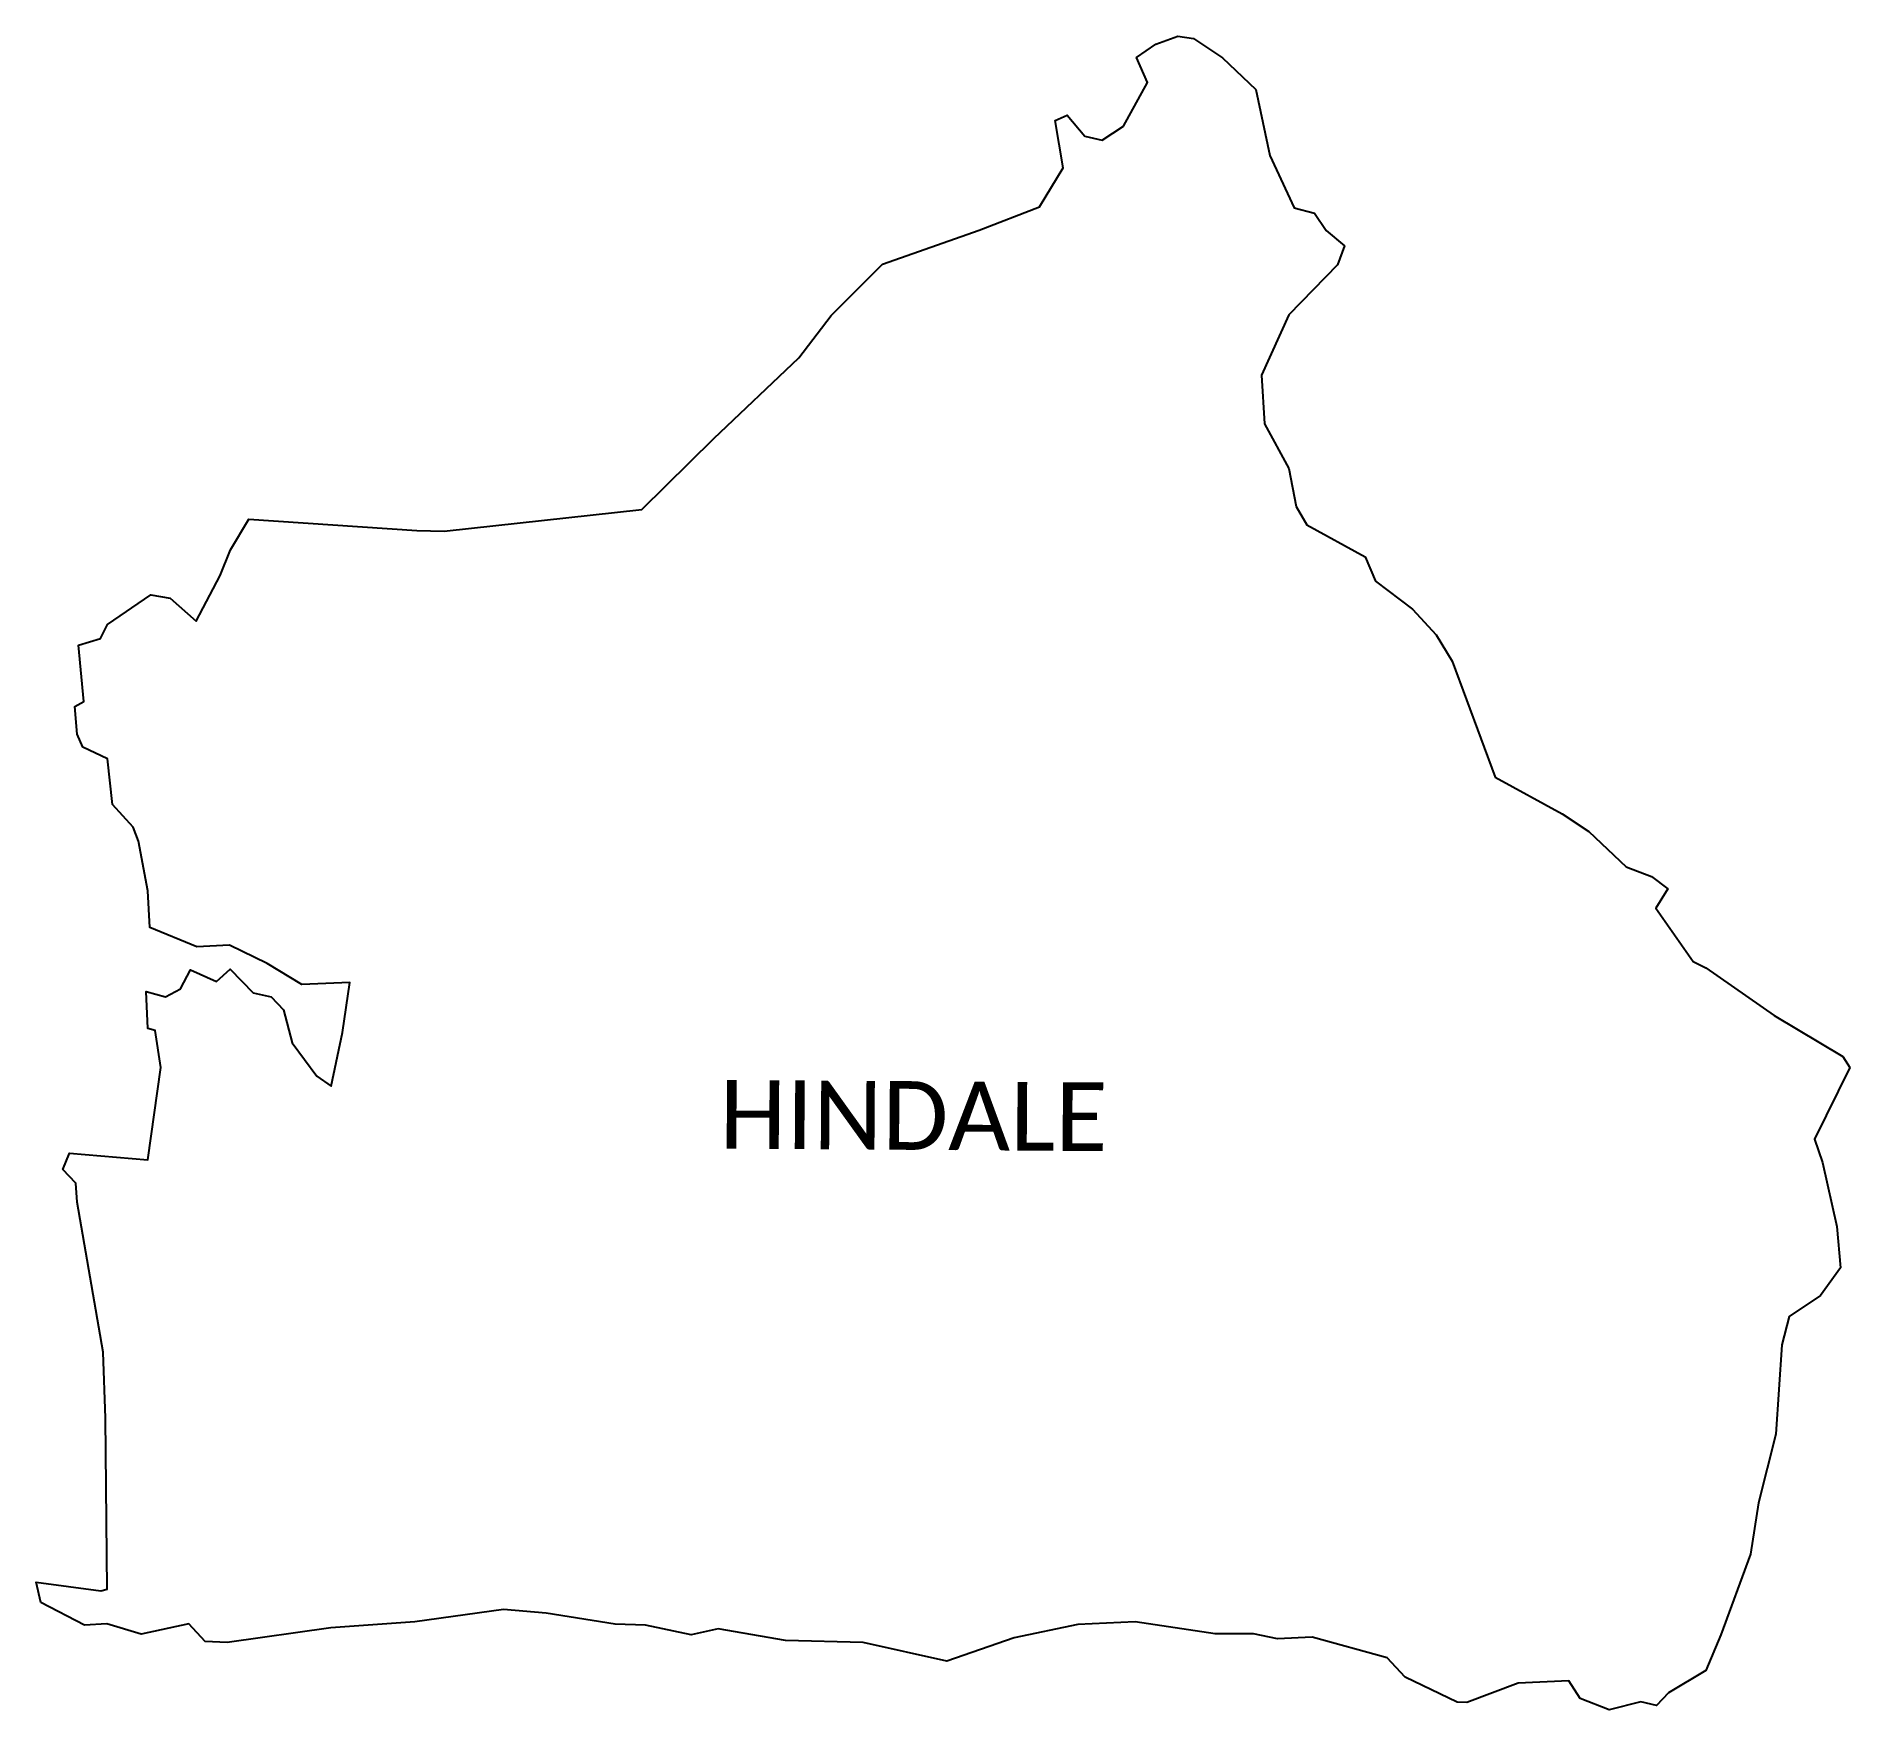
# Model space of a CAD drawing. Header units: metres. Extents: x 329823 to 335767, y 1797829 to 1802221.
# Drawn here: x 331007 to 335767, y 1797829 to 1802221 of the extents above; entities that cross this region are included whole.
import ezdxf

# ---------------------------------------------------------------- set-up
doc = ezdxf.new("R2010")
doc.units = ezdxf.units.M
doc.layers.add('village', color=3, linetype='Continuous')
doc.layers.add('VILLAGE NAME', color=250, linetype='Continuous')

msp = doc.modelspace()

# ---------------------------------------------------------------- texts
at = {"layer": 'VILLAGE NAME', "insert": (332801.3, 1799482.1), "char_height": 180.345, "attachment_point": 1, "rotation": 359.6139}
msp.add_mtext_dynamic_manual_height_columns('{\\fCalibri|b0|i0|c0|p34;HINDALE}', width=1779.605, gutter_width=901.7, heights=[0], dxfattribs=at)

# ---------------------------------------------------------------- linework, layer by layer
at = {"layer": 'village', "color": 3, "true_color": 0x00ff00}
msp.add_polyline3d([(335767.3, 1799514.4, 0), (335675.2, 1799326.7, 0), (335696.2, 1799265, 0), (335733.1, 1799097, 0), (335743.3, 1798988.4, 0), (335690.8, 1798916.5, 0), (335608.6, 1798860.9, 0), (335589.3, 1798786.9, 0), (335573.1, 1798552.4, 0), (335527.8, 1798372, 0), (335506.8, 1798237, 0), (335428.8, 1798025, 0), (335389.3, 1797931.6, 0), (335291.2, 1797873.1, 0), (335259.7, 1797840.2, 0), (335219, 1797849.6, 0), (335135.5, 1797828.8, 0), (335060, 1797858.7, 0), (335030, 1797904.6, 0), (334896.7, 1797898.9, 0), (334762, 1797847.9, 0), (334737, 1797848.5, 0), (334600.7, 1797914.1, 0), (334553.1, 1797965.4, 0), (334356.4, 1798019.6, 0), (334265, 1798015.1, 0), (334202, 1798028, 0), (334101.2, 1798027.9, 0), (333891.4, 1798059.5, 0), (333741.2, 1798052.4, 0), (333574.2, 1798017.8, 0), (333397.3, 1797956, 0), (333177.8, 1798005.3, 0), (332973.6, 1798010.5, 0), (332796.9, 1798040.7, 0), (332726.1, 1798025.2, 0), (332606.4, 1798050.7, 0), (332526.6, 1798053.2, 0), (332345.3, 1798082.5, 0), (332233.4, 1798091.9, 0), (332000.4, 1798059.1, 0), (331780.1, 1798043.7, 0), (331508.4, 1798005.6, 0), (331450.6, 1798008.2, 0), (331407.1, 1798053.9, 0), (331282.3, 1798026.8, 0), (331191.9, 1798053.9, 0), (331133.9, 1798050.4, 0), (331019.3, 1798110.2, 0), (331019.3, 1798110.2, 0), (331007, 1798163.7, 0), (331176.7, 1798141.1, 0), (331192.7, 1798144.9, 0), (331188.8, 1798594.2, 0), (331182.9, 1798767.3, 0), (331114.6, 1799160.7, 0), (331111, 1799210.8, 0), (331076.7, 1799247, 0), (331094.5, 1799290, 0), (331299.7, 1799272.1, 0), (331334, 1799514.2, 0), (331319.4, 1799611.6, 0), (331299.9, 1799616.9, 0), (331295.1, 1799714.4, 0), (331346.3, 1799699.8, 0), (331385.4, 1799721.3, 0), (331411.9, 1799771.2, 0), (331480, 1799740.3, 0), (331516.1, 1799772.5, 0), (331576.6, 1799710.7, 0), (331623.4, 1799700.5, 0), (331656.2, 1799666.3, 0), (331678.6, 1799579.1, 0), (331743.3, 1799491.7, 0), (331781.4, 1799465.5, 0), (331810.8, 1799606.3, 0), (331830.4, 1799737.3, 0), (331704.1, 1799732.1, 0), (331613.3, 1799787.3, 0), (331513.9, 1799835.9, 0), (331428.9, 1799831.3, 0), (331305, 1799881.8, 0), (331299.6, 1799977.9, 0), (331275.3, 1800108.9, 0), (331261.2, 1800145.2, 0), (331207, 1800204.5, 0), (331194.2, 1800324.5, 0), (331129.1, 1800355.8, 0), (331114, 1800389.5, 0), (331108.5, 1800462.3, 0), (331131.5, 1800475, 0), (331118, 1800623.3, 0), (331175.5, 1800641, 0), (331193.6, 1800677.7, 0), (331307.6, 1800755, 0), (331358.2, 1800746.3, 0), (331426.7, 1800686.4, 0), (331489.4, 1800805.9, 0), (331517.2, 1800873.6, 0), (331565.2, 1800954.3, 0), (332005.7, 1800924.3, 0), (332077.5, 1800922.7, 0), (332596.2, 1800979.1, 0), (332785.3, 1801165.6, 0), (333008.9, 1801377.5, 0), (333093.3, 1801488.1, 0), (333228.6, 1801623.3, 0), (333481.9, 1801712.6, 0), (333640.8, 1801773.7, 0), (333702.7, 1801875.7, 0), (333682, 1802000.2, 0), (333713, 1802014.1, 0), (333759.2, 1801959.6, 0), (333805.4, 1801949, 0), (333860.7, 1801985.2, 0), (333924.3, 1802100.5, 0), (333895.2, 1802165.6, 0), (333946, 1802200.8, 0), (334003.4, 1802221.5, 0), (334044.6, 1802215.7, 0), (334120.5, 1802164.5, 0), (334208.5, 1802081.6, 0), (334245.3, 1801908.3, 0), (334309.1, 1801771.5, 0), (334362.4, 1801757.1, 0), (334393.4, 1801712, 0), (334441.3, 1801671.4, 0), (334423, 1801621.7, 0), (334295.3, 1801490.3, 0), (334223.1, 1801331.6, 0), (334231, 1801203.8, 0), (334295.2, 1801087, 0), (334314.2, 1800987.3, 0), (334342.6, 1800939.1, 0), (334495.7, 1800855.2, 0), (334522.9, 1800791.5, 0), (334619.3, 1800718, 0), (334681.8, 1800649.9, 0), (334723.6, 1800581.3, 0), (334836.7, 1800276.6, 0), (335012.2, 1800180.2, 0), (335082.9, 1800133.7, 0), (335180.2, 1800041.3, 0), (335247, 1800016.1, 0), (335290, 1799983.5, 0), (335258.2, 1799933.2, 0), (335356, 1799792.9, 0), (335389.9, 1799776.6, 0), (335568.8, 1799651.4, 0), (335748.8, 1799543.2, 0)], close=True, dxfattribs=at)

msp.set_redraw_order([(e.dxf.handle, doc.entitydb.next_handle()) for e in msp.query("TEXT MTEXT ATTDEF DIMENSION ARC_DIMENSION")])  # texts and dimensions are drawn at this point

doc.saveas('drawing.dxf')
